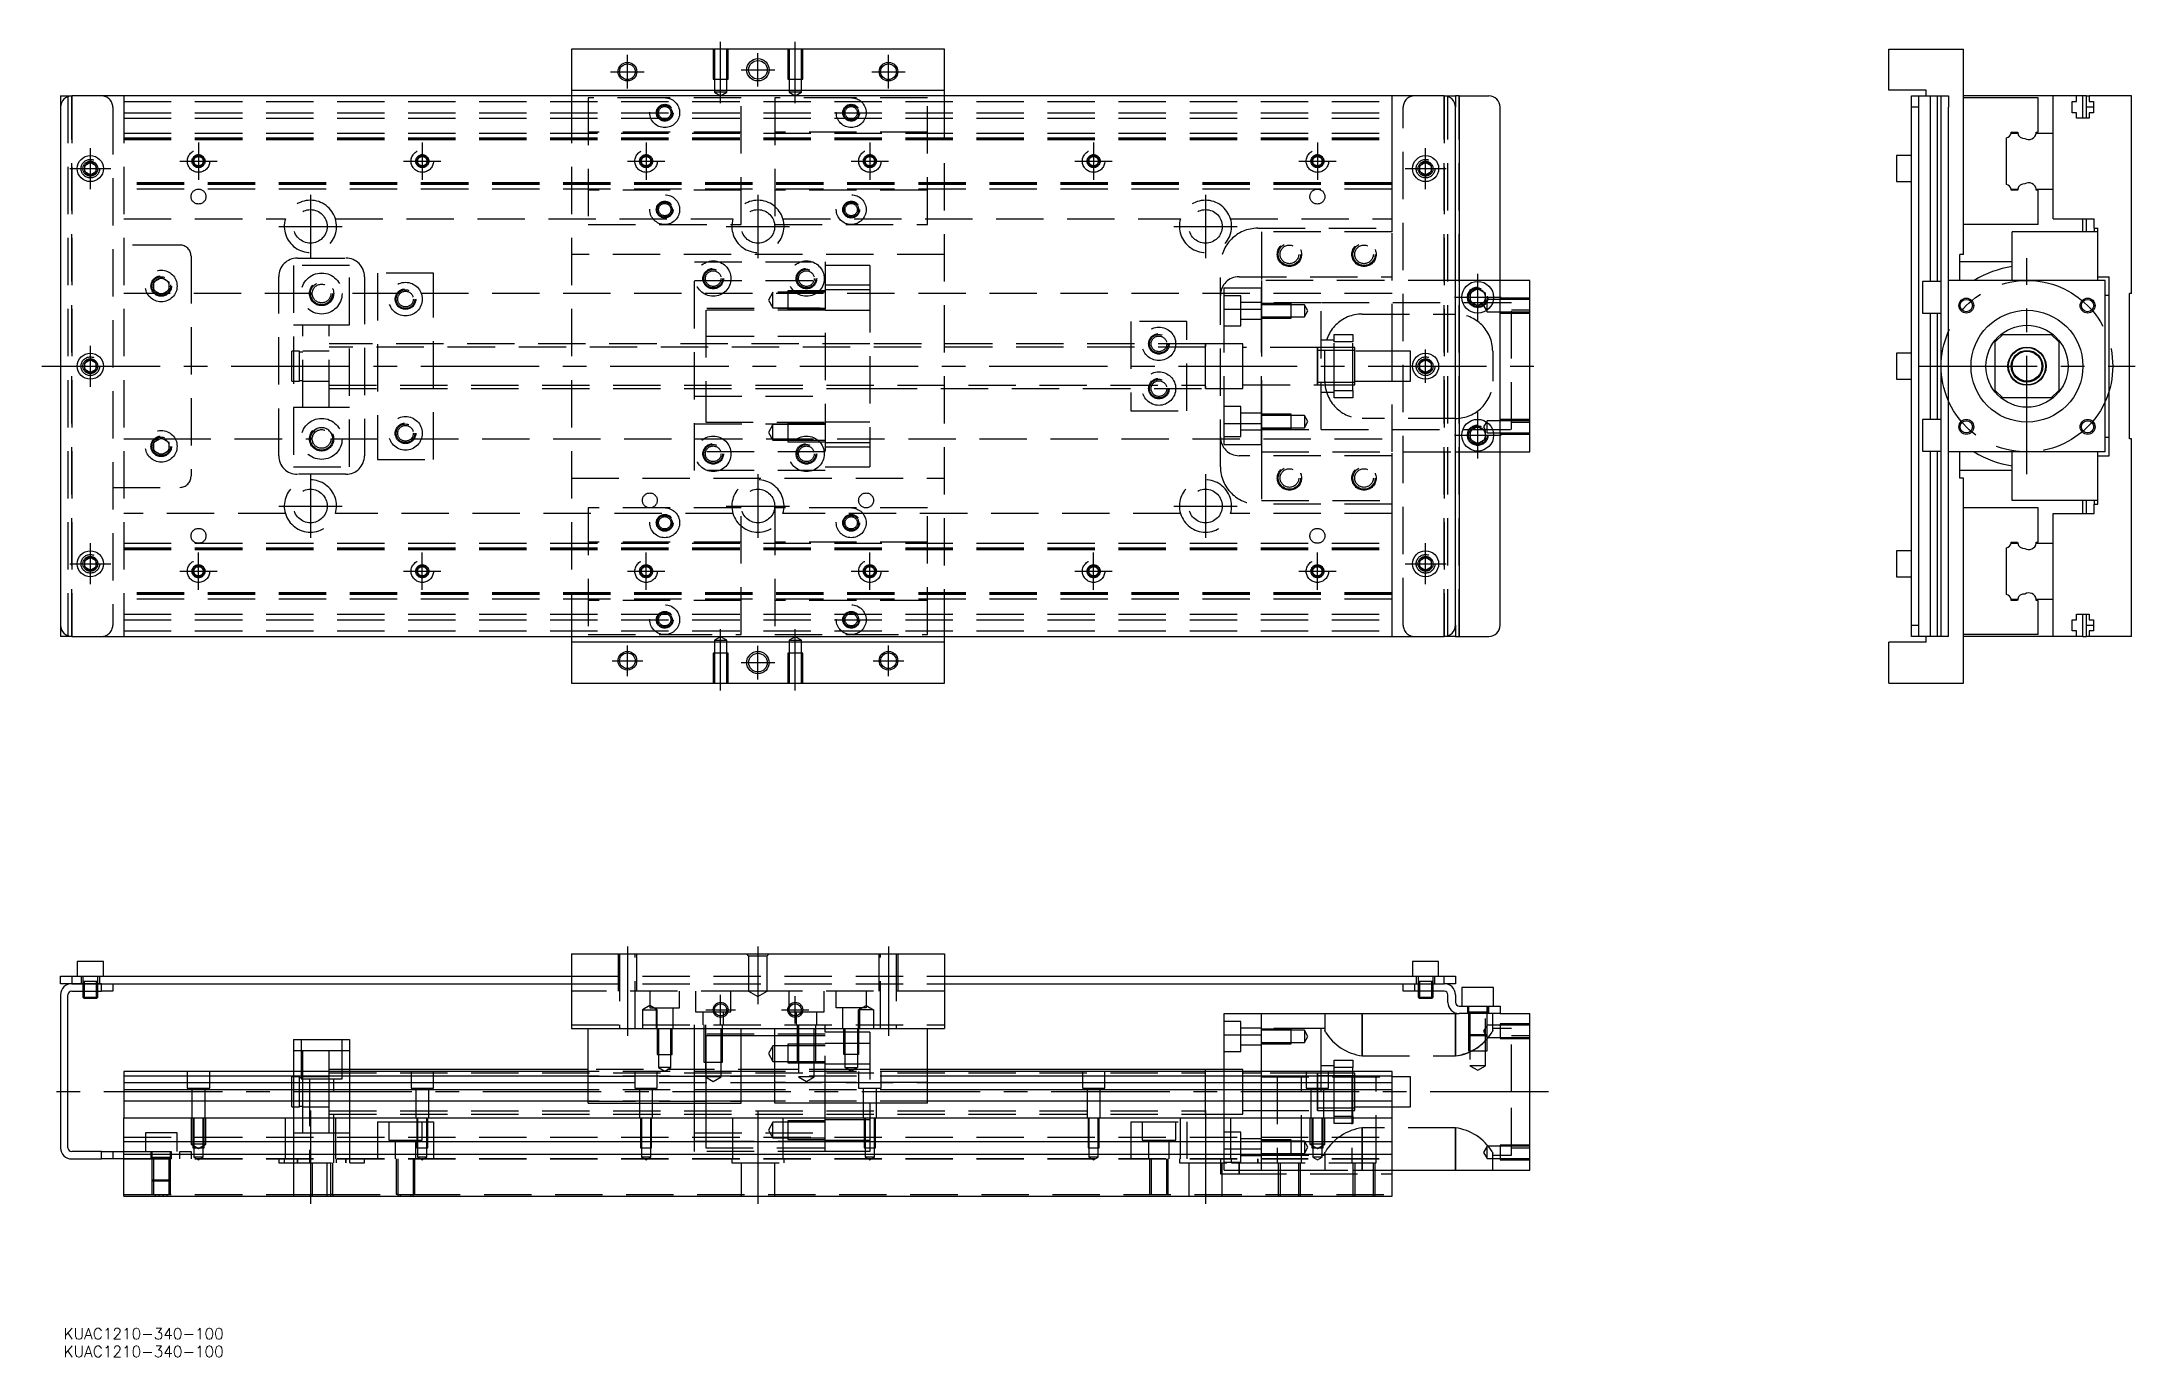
# Model space of a CAD drawing. Extents: x -5 to 556, y -266 to 87.
import ezdxf

# ---------------------------------------------------------------- set-up
doc = ezdxf.new("R2010")
doc.units = 0
doc.linetypes.add('CENTER', pattern=[50.8, 31.75, -6.35, 6.35, -6.35])
doc.linetypes.add('DASHED', pattern=[19.05, 12.7, -6.35])
doc.layers.get('0').update_dxf_attribs({"linetype": 'CONTINUOUS'})
doc.layers.add('CENTER', color=1, linetype='CENTER')
doc.styles.get("Standard").update_dxf_attribs({"font": 'txt.shx', "height": 3, "bigfont": 'bigfont.shx'})

# ---------------------------------------------------------------- blocks, each defined once
blk = doc.blocks.new('*U2')
at = {"color": 7, "linetype": 'CONTINUOUS'}
blk.add_text('KUAC1210-340-100', height=3, dxfattribs=at).set_placement((0.81, -265.79))
blk = doc.blocks.new('*U3')
at = {"color": 7, "linetype": 'CONTINUOUS'}
blk.add_text('KUAC1210-340-100', height=3, dxfattribs=at).set_placement((0.81, -261.01))

msp = doc.modelspace()

# ---------------------------------------------------------------- linework, layer by layer
at = {"color": 7, "linetype": 'CONTINUOUS'}
for p, q in [((237, 85), (137, 85)), ((137, 85), (137, 74)), ((237, 74), (237, 85)), ((490.25, 74), (490.25, 85)), ((490.25, 85), (510.25, 85)), ((510.25, 30), (510.25, 85)), ((137, 74), (237, 74)), ((137, 74), (137, 72.5)), ((237, 72.5), (237, 74)), ((500.25, 74), (490.25, 74)), ((500.25, 72.5), (500.25, 74)), ((0, 72.5), (0, -72.5)), ((0, 72.5), (3, 72.5)), ((371, 72.5), (3, 72.5)), ((371, 72.5), (374, 72.5)), ((374, 72.5), (374, 69.5)), ((375, 72.5), (374, 72.5)), ((374, -69.5), (374, 69.5)), ((375, 72.5), (375, -72.5)), ((375, 72.5), (383, 72.5)), ((386, -69.5), (386, 69.5)), ((496.25, 69.5), (496.25, 72.5)), ((496.25, 72.5), (506.25, 72.5)), ((498.25, 69.5), (496.25, 69.5)), ((496.25, -69.5), (496.25, 69.5)), ((498.25, -72.5), (498.25, 72.5)), ((501.25, 72.5), (501.25, 22.75)), ((503.25, 22.75), (503.25, 72.5)), ((504.25, 69.5), (504.25, 72.5)), ((504.25, -69.5), (504.25, 69.5)), ((506.25, 72.5), (506.25, 69.5)), ((506.25, 23), (506.25, 69.5)), ((534.25, 72.5), (510.25, 72.5)), ((530.25, 72), (510.25, 72)), ((530.25, 62.8), (530.25, 72)), ((534.25, 62.5), (534.25, 72.5)), ((540.55, 72.5), (534.25, 72.5)), ((539.4, 71), (540.55, 71)), ((539.4, 68), (539.4, 71)), ((540.55, 68), (539.4, 68)), ((542.25, 72.5), (540.55, 72.5)), ((540.55, 71), (540.55, 72.5)), ((540.55, 66.5), (540.55, 68)), ((542.25, 66.5), (542.25, 72.5)), ((543.25, 72.5), (542.25, 72.5)), ((543.25, 72.5), (543.95, 72.5)), ((543.25, 69.5), (543.25, 72.5)), ((545.1, 69.5), (543.25, 69.5)), ((543.25, 66.5), (543.25, 69.5)), ((543.95, 72.5), (543.95, 71)), ((555.25, 72.5), (543.95, 72.5)), ((543.95, 71), (545.1, 71)), ((543.95, 68), (543.95, 66.5)), ((545.1, 68), (543.95, 68)), ((545.1, 71), (545.1, 68)), ((555.25, 19.5), (555.25, 72.5)), ((523.002272, 62.5), (524.77668, 62.5)), ((523.047056, 62.8), (524.75, 62.8)), ((529.727372, 62.5), (534.25, 62.5)), ((529.75, 62.8), (530.25, 62.8)), ((534.25, 47.5), (534.25, 62.5)), ((534.25, 47.5), (534.25, 62.5)), ((543.95, 66.5), (540.55, 66.5)), ((492.25, 56.5), (492.25, 53)), ((496.25, 56.5), (492.25, 56.5)), ((521.75, 48.752272), (521.75, 61.247728)), ((6.5, 53.866026), (8, 54.73205)), ((6.5, 52.133974), (6.5, 53.866026)), ((8, 51.26795), (6.5, 52.133974)), ((8, 54.73205), (9.5, 53.866026)), ((9.5, 52.133974), (8, 51.26795)), ((9.5, 53.866026), (9.5, 52.133974)), ((364.5, 53.866026), (366, 54.73205)), ((364.5, 52.133974), (364.5, 53.866026)), ((366, 51.26795), (364.5, 52.133974)), ((366, 54.73205), (367.5, 53.866026)), ((367.5, 52.133974), (366, 51.26795)), ((367.5, 53.866026), (367.5, 52.133974)), ((492.25, 53), (492.25, 49.5)), ((492.25, 49.5), (496.25, 49.5)), ((523.002272, 47.5), (524.77668, 47.5)), ((524.75, 47.2), (523.047056, 47.2)), ((529.727372, 47.5), (534.25, 47.5)), ((530.25, 47.2), (529.75, 47.2)), ((530.25, 38), (530.25, 47.2)), ((534.25, 39.5), (534.25, 47.5)), ((534.25, 39.5), (545.25, 39.5)), ((542.25, 36), (542.25, 39.5)), ((543.25, 36), (543.25, 39.5)), ((545.25, 37), (545.25, 39.5)), ((530.25, 38), (510.25, 38)), ((546.25, 36), (523.25, 36)), ((523.25, 23), (523.25, 36)), ((545.25, 37), (546.25, 37)), ((545.25, 37), (545.25, 36)), ((546.25, 36), (546.25, 37)), ((546.25, 24), (546.25, 36)), ((546.25, 24), (546.25, 36)), ((510.25, 30), (509.25, 30)), ((509.25, 23), (509.25, 30)), ((394, 23), (386, 23)), ((394, -23), (394, 23)), ((499.25, 22.75), (499.25, 18.5)), ((504.25, 22.75), (499.25, 22.75)), ((506.25, -23), (506.25, 23)), ((548.25, 23), (506.25, 23)), ((523.25, 28), (509.25, 28)), ((546.25, 23), (546.25, 24)), ((546.25, 24), (549.25, 24)), ((548.25, -23), (548.25, 23)), ((549.25, -24), (549.25, 24)), ((378, 19.6547), (380, 20.809402)), ((378, 17.3453), (378, 19.6547)), ((380, 16.190598), (378, 17.3453)), ((380, 20.809402), (382, 19.6547)), ((382, 17.3453), (380, 16.190598)), ((382, 19.6547), (382, 17.3453)), ((499.25, 18.5), (499.25, 14.25)), ((549.25, 19), (548.25, 19)), ((555.25, 19.5), (554.75, 19.5)), ((554.75, -19.5), (554.75, 19.5)), ((499.25, 14.25), (504.25, 14.25)), ((501.25, 14.25), (501.25, -14.25)), ((503.25, -14.25), (503.25, 14.25)), ((307, -6.000006), (307, 6.000006)), ((520.75, 8.5), (518.75, 6.5)), ((518.75, -6.5), (518.75, 6.5)), ((520.75, 8.5), (533.75, 8.5)), ((535.75, 6.5), (533.75, 8.5)), ((535.75, 6.5), (535.75, -6.5)), ((6.5, 0.866026), (8, 1.73205)), ((6.5, -0.866026), (6.5, 0.866026)), ((8, 1.73205), (9.5, 0.866026)), ((9.5, 0.866026), (9.5, -0.866026)), ((337, -5.000006), (337, 5.000006)), ((337, 4.25), (337, 5.000006)), ((337, 4.25), (337, -4.25)), ((364.5, 0.866026), (366, 1.73205)), ((364.5, -0.866026), (364.5, 0.866026)), ((366, 1.73205), (367.5, 0.866026)), ((367.5, 0.866026), (367.5, -0.866026)), ((492.25, 3.5), (492.25, 0)), ((496.25, 3.5), (492.25, 3.5)), ((492.25, 0), (492.25, -3.5)), ((8, -1.73205), (6.5, -0.866026)), ((9.5, -0.866026), (8, -1.73205)), ((337, -5.000006), (337, -4.25)), ((366, -1.73205), (364.5, -0.866026)), ((367.5, -0.866026), (366, -1.73205)), ((492.25, -3.5), (496.25, -3.5)), ((518.75, -6.5), (520.75, -8.5)), ((533.75, -8.5), (520.75, -8.5)), ((533.75, -8.5), (535.75, -6.5)), ((378, -17.3453), (380, -16.190598)), ((380, -16.190598), (382, -17.3453)), ((499.25, -14.25), (499.25, -18.5)), ((504.25, -14.25), (499.25, -14.25)), ((378, -19.6547), (378, -17.3453)), ((380, -20.809402), (378, -19.6547)), ((382, -19.6547), (380, -20.809402)), ((382, -17.3453), (382, -19.6547)), ((499.25, -18.5), (499.25, -22.75)), ((548.25, -19), (549.25, -19)), ((555.25, -19.5), (554.75, -19.5)), ((555.25, -72.5), (555.25, -19.5)), ((386, -23), (394, -23)), ((499.25, -22.75), (504.25, -22.75)), ((501.25, -22.75), (501.25, -72.5)), ((503.25, -72.5), (503.25, -22.75)), ((548.25, -23), (506.25, -23)), ((506.25, -72.5), (506.25, -23)), ((509.25, -30), (509.25, -23)), ((523.25, -28), (509.25, -28)), ((523.25, -36), (523.25, -23)), ((546.25, -24), (546.25, -23)), ((546.25, -36), (546.25, -24)), ((546.25, -36), (546.25, -24)), ((546.25, -24), (549.25, -24)), ((510.25, -30), (509.25, -30)), ((510.25, -85), (510.25, -30)), ((530.25, -38), (510.25, -38)), ((546.25, -36), (523.25, -36)), ((530.25, -47.2), (530.25, -38)), ((542.25, -39.5), (542.25, -36)), ((543.25, -39.5), (543.25, -36)), ((545.25, -36), (545.25, -37)), ((545.25, -39.5), (545.25, -37)), ((545.25, -37), (546.25, -37)), ((546.25, -37), (546.25, -36)), ((534.25, -39.5), (545.25, -39.5)), ((534.25, -47.5), (534.25, -39.5)), ((492.25, -49.5), (492.25, -53)), ((496.25, -49.5), (492.25, -49.5)), ((521.75, -61.247728), (521.75, -48.752272)), ((523.002272, -47.5), (524.77668, -47.5)), ((523.047056, -47.2), (524.75, -47.2)), ((529.727372, -47.5), (534.25, -47.5)), ((529.75, -47.2), (530.25, -47.2)), ((534.25, -62.5), (534.25, -47.5)), ((534.25, -62.5), (534.25, -47.5)), ((6.5, -52.133974), (8, -51.26795)), ((6.5, -53.866026), (6.5, -52.133974)), ((8, -54.73205), (6.5, -53.866026)), ((8, -51.26795), (9.5, -52.133974)), ((9.5, -53.866026), (8, -54.73205)), ((9.5, -52.133974), (9.5, -53.866026)), ((364.5, -52.133974), (366, -51.26795)), ((364.5, -53.866026), (364.5, -52.133974)), ((366, -54.73205), (364.5, -53.866026)), ((366, -51.26795), (367.5, -52.133974)), ((367.5, -53.866026), (366, -54.73205)), ((367.5, -52.133974), (367.5, -53.866026)), ((492.25, -53), (492.25, -56.5)), ((492.25, -56.5), (496.25, -56.5)), ((523.002272, -62.5), (524.77668, -62.5)), ((524.75, -62.8), (523.047056, -62.8)), ((529.727372, -62.5), (534.25, -62.5)), ((530.25, -62.8), (529.75, -62.8)), ((530.25, -72), (530.25, -62.8)), ((534.25, -72.5), (534.25, -62.5)), ((540.55, -66.5), (543.95, -66.5)), ((540.55, -68), (540.55, -66.5)), ((542.25, -72.5), (542.25, -66.5)), ((543.25, -69.5), (543.25, -66.5)), ((543.95, -66.5), (543.95, -68)), ((3, -72.5), (0, -72.5)), ((3, -72.5), (371, -72.5)), ((137, -72.5), (137, -85)), ((237, -85), (237, -72.5)), ((374, -72.5), (371, -72.5)), ((374, -69.5), (374, -72.5)), ((374, -72.5), (375, -72.5)), ((375, -72.5), (383, -72.5)), ((496.25, -69.5), (498.25, -69.5)), ((496.25, -72.5), (496.25, -69.5)), ((506.25, -72.5), (496.25, -72.5)), ((500.25, -74), (500.25, -72.5)), ((504.25, -72.5), (504.25, -69.5)), ((530.25, -72), (510.25, -72)), ((534.25, -72.5), (510.25, -72.5)), ((540.55, -72.5), (534.25, -72.5)), ((539.4, -68), (540.55, -68)), ((539.4, -71), (539.4, -68)), ((540.55, -71), (539.4, -71)), ((540.55, -72.5), (540.55, -71)), ((542.25, -72.5), (540.55, -72.5)), ((542.25, -72.5), (543.25, -72.5)), ((543.25, -69.5), (545.1, -69.5)), ((543.25, -72.5), (543.25, -69.5)), ((543.95, -72.5), (543.25, -72.5)), ((543.95, -68), (545.1, -68)), ((543.95, -71), (543.95, -72.5)), ((545.1, -71), (543.95, -71)), ((555.25, -72.5), (543.95, -72.5)), ((545.1, -68), (545.1, -71)), ((237, -74), (137, -74)), ((490.25, -85), (490.25, -74)), ((500.25, -74), (490.25, -74)), ((137, -85), (237, -85)), ((490.25, -85), (510.25, -85)), ((11.5, -159.63), (4.5, -159.63)), ((4.5, -159.63), (4.5, -163.63)), ((11.5, -163.63), (11.5, -159.63)), ((137, -157.63), (237, -157.63)), ((137, -157.63), (137, -177.63)), ((237, -157.63), (237, -177.63)), ((369.5, -159.63), (362.5, -159.63)), ((362.5, -159.63), (362.5, -163.63)), ((369.5, -163.63), (369.5, -159.63)), ((0, -165.63), (0, -163.63)), ((0, -163.63), (3, -163.63)), ((3, -165.63), (0, -165.63)), ((3, -163.63), (3, -165.63)), ((3, -163.63), (137, -163.63)), ((3, -165.63), (11, -165.63)), ((11, -165.63), (3, -165.63)), ((3, -167.63), (11, -167.63)), ((6, -167.63), (6, -169.28)), ((6.35, -167.63), (6.35, -169.63)), ((9.65, -169.63), (9.65, -167.63)), ((10, -169.28), (10, -167.63)), ((11, -165.63), (137, -165.63)), ((11, -167.63), (11, -165.63)), ((14, -167.63), (11, -167.63)), ((14, -165.63), (14, -167.63)), ((237, -163.63), (371, -163.63)), ((237, -165.63), (363, -165.63)), ((360, -167.63), (360, -165.63)), ((363, -167.63), (360, -167.63)), ((363, -165.63), (371, -165.63)), ((363, -165.63), (363, -167.63)), ((363, -165.63), (371, -165.63)), ((371, -167.63), (363, -167.63)), ((364, -167.63), (364, -169.28)), ((364.35, -167.63), (364.35, -169.63)), ((367.65, -169.63), (367.65, -167.63)), ((368, -169.28), (368, -167.63)), ((371, -165.63), (371, -163.63)), ((371, -163.63), (374, -163.63)), ((374, -165.63), (371, -165.63)), ((374, -163.63), (374, -165.63)), ((384.25, -166.63), (375.75, -166.63)), ((375.75, -166.63), (375.75, -171.63)), ((384.25, -171.63), (384.25, -166.63)), ((0, -168.63), (0, -209.63)), ((2, -209.63), (2, -168.63)), ((6, -169.28), (10, -169.28)), ((6, -169.28), (6.35, -169.63)), ((9.65, -169.63), (6.35, -169.63)), ((9.65, -169.63), (10, -169.28)), ((312, -179.30029), (312, -173.63)), ((312, -173.63), (322, -173.63)), ((322, -173.63), (375, -173.63)), ((322, -189.13), (322, -173.63)), ((364, -169.28), (368, -169.28)), ((364, -169.28), (364.35, -169.63)), ((367.65, -169.63), (364.35, -169.63)), ((367.65, -169.63), (368, -169.28)), ((372, -170.63), (372, -168.63)), ((374, -168.63), (374, -170.63)), ((375, -171.63), (383, -171.63)), ((383, -173.63), (375, -173.63)), ((383, -173.63), (383, -171.63)), ((383, -171.63), (386, -171.63)), ((386, -173.63), (383, -173.63)), ((386, -171.63), (386, -173.63)), ((386, -173.63), (394, -173.63)), ((394, -215.63), (394, -173.63)), ((137, -177.63), (237, -177.63)), ((141.5, -197.63), (141.5, -177.63)), ((182.5, -197.63), (182.5, -177.63)), ((191.5, -197.63), (191.5, -177.63)), ((232.5, -197.63), (232.5, -177.63)), ((312, -179.30029), (322, -179.30029)), ((312, -189.13), (312, -179.30029)), ((62.5, -180.63), (62.5, -189.13)), ((62.5, -180.63), (77.5, -180.63)), ((77.5, -180.63), (77.5, -189.13)), ((141.5, -189.13), (17, -189.13)), ((17, -189.13), (17, -190.382272)), ((17, -190.382272), (17, -192.15668)), ((141.5, -190.382272), (17, -190.382272)), ((141.5, -188.63), (77.5, -188.63)), ((191.5, -189.13), (182.5, -189.13)), ((191.5, -190.382272), (182.5, -190.382272)), ((307, -188.63), (232.5, -188.63)), ((357, -189.13), (232.5, -189.13)), ((357, -190.382272), (232.5, -190.382272)), ((307, -188.63), (306.995, -188.63)), ((307, -189.13), (307, -188.629994)), ((307.005, -188.63), (307, -188.63)), ((312, -188.63), (307, -188.63)), ((337, -190.63), (337, -189.629994)), ((338, -190.38), (337, -190.38)), ((337, -194.429962), (337, -190.63)), ((341.5, -190.38), (338, -190.38)), ((346.5, -190.38), (341.5, -190.38)), ((347, -190.38), (346.5, -190.38)), ((357, -222.63), (357, -189.13)), ((17, -192.15668), (141.5, -192.15668)), ((17, -192.15668), (17, -194.053076)), ((17, -194.053076), (17, -197.107372)), ((141.5, -194.053076), (17, -194.053076)), ((182.5, -192.15668), (191.5, -192.15668)), ((191.5, -194.053076), (182.5, -194.053076)), ((232.5, -192.15668), (357, -192.15668)), ((357, -194.053076), (232.5, -194.053076)), ((337, -194.830038), (337, -194.429962)), ((337, -199.630006), (337, -194.830038)), ((141.5, -197.107372), (17, -197.107372)), ((17, -197.107372), (17, -201.63)), ((17, -201.63), (357, -201.63)), ((17, -207.93), (17, -201.63)), ((141.5, -197.63), (182.5, -197.63)), ((191.5, -197.107372), (182.5, -197.107372)), ((232.5, -197.63), (191.5, -197.63)), ((357, -197.107372), (232.5, -197.107372)), ((337, -198.88), (347, -198.88)), ((11, -210.63), (3, -210.63)), ((3, -212.63), (11, -212.63)), ((11, -212.63), (11, -210.63)), ((11, -210.63), (14, -210.63)), ((14, -212.63), (11, -212.63)), ((14, -210.63), (14, -212.63)), ((14, -210.63), (17, -210.63)), ((17, -212.63), (14, -212.63)), ((17, -207.93), (357, -207.93)), ((17, -211.33), (17, -207.93)), ((17, -211.33), (357, -211.33)), ((17, -222.63), (17, -211.33)), ((357, -215.63), (394, -215.63)), ((17, -222.63), (357, -222.63))]:
    msp.add_line(p, q, dxfattribs=at)
at = {"color": 3, "linetype": 'DASHED'}
for p, q in [((175.000006, 85), (175.000006, 77)), ((175.35, 85), (175.35, 77)), ((178.65, 77), (178.65, 85)), ((178.999994, 77), (178.999994, 85)), ((195.000006, 85), (195.000006, 77)), ((195.35, 85), (195.35, 77)), ((198.65, 77), (198.65, 85)), ((198.999994, 77), (198.999994, 85)), ((175.000006, 77), (178.999994, 77)), ((175.35, 77), (175.35, 73.5)), ((178.65, 73.5), (175.35, 73.5)), ((175.35, 73.5), (177, 72.547372)), ((177, 72.547372), (178.65, 73.5)), ((178.65, 73.5), (178.65, 77)), ((195.000006, 77), (198.999994, 77)), ((195.35, 77), (195.35, 73.5)), ((198.65, 73.5), (195.35, 73.5)), ((195.35, 73.5), (197, 72.547372)), ((197, 72.547372), (198.65, 73.5)), ((198.65, 73.5), (198.65, 77)), ((2, 72.5), (2, -72.5)), ((3, 72.5), (3, -72.5)), ((3, -72.5), (3, 72.5)), ((3, 72.5), (3, -72.5)), ((3, -72.5), (3, 72.5)), ((14, 69.5), (14, -69.5)), ((17, 72.5), (17, -72.5)), ((17, 71), (357, 71)), ((17, 68), (357, 68)), ((137, 72.5), (137, -72.5)), ((141.5, 72), (141.5, 38)), ((162, 72), (141.5, 72)), ((182.5, 72), (162, 72)), ((182.5, 38), (182.5, 72)), ((212, 72), (191.5, 72)), ((191.5, 72), (191.5, 38)), ((232.5, 72), (212, 72)), ((232.5, 38), (232.5, 72)), ((237, -72.5), (237, 72.5)), ((357, 62.5), (357, 72.5)), ((360, -69.5), (360, 69.5)), ((371, -72.5), (371, 72.5)), ((371, 72.5), (371, -72.5)), ((372, -72.5), (372, 72.5)), ((375, -72.5), (375, 72.5)), ((17, 66.5), (357, 66.5)), ((17, 62.5), (357, 62.5)), ((182.5, 62.8), (141.5, 62.8)), ((232.5, 62.8), (191.5, 62.8)), ((357, 61.247728), (357, 62.5)), ((17, 61.247728), (357, 61.247728)), ((17, 61.1147), (357, 61.1147)), ((17, 61.1), (357, 61.1)), ((17, 60.8), (357, 60.8)), ((357, 48.752272), (357, 61.247728)), ((6, 53), (6.030168, 53.346066)), ((364, 53), (364.030168, 53.346066)), ((357, 49.2), (17, 49.2)), ((357, 48.9), (17, 48.9)), ((357, 48.8853), (17, 48.8853)), ((357, 48.752272), (17, 48.752272)), ((357, 47.5), (17, 47.5)), ((182.5, 47.2), (141.5, 47.2)), ((232.5, 47.2), (191.5, 47.2)), ((357, 47.5), (357, 48.752272)), ((357, 39.5), (357, 47.5)), ((17, 39.5), (60.291796, 39.5)), ((73.708204, 39.5), (180.291796, 39.5)), ((193.708204, 39.5), (300.291796, 39.5)), ((313.708204, 39.5), (357, 39.5)), ((357, 37), (357, 39.5)), ((141.5, 38), (182.5, 38)), ((191.5, 38), (232.5, 38)), ((321, 37), (357, 37)), ((357, 36), (322, 36)), ((322, 36), (322, 23)), ((357, 36), (357, 37)), ((357, 23), (357, 36)), ((32, 32.5), (14, 32.5)), ((35, 29.5), (35, -29.5)), ((63.5, 29), (76.5, 29)), ((237, 30), (137, 30)), ((25, 22.6547), (27, 23.809402)), ((25, 20.3453), (25, 22.6547)), ((27, 23.809402), (29, 22.6547)), ((29, 22.6547), (29, 20.3453)), ((58.5, -24), (58.5, 24)), ((77.5, 27), (62.5, 27)), ((62.5, 27), (62.5, -27)), ((77.5, -27), (77.5, 27)), ((81.5, 24), (81.5, -24)), ((100, 25), (85, 25)), ((85, 25), (85, -25)), ((100, -25), (100, 25)), ((170, 28), (205, 28)), ((170, -28), (170, 28)), ((170, 23), (205, 23)), ((205, 28), (205, -28)), ((217, 27), (205, 27)), ((217, 27), (217, 21.748564)), ((311, -27), (311, 27)), ((316, 24), (357, 24)), ((322, 23), (322, 15.32971)), ((374, 23), (322, 23)), ((357, 4), (357, 23)), ((386, 23), (374, 23)), ((26.359688, 19.5), (17, 19.5)), ((27, 19.190598), (25, 20.3453)), ((29, 20.3453), (27, 19.190598)), ((67.5, 19.5), (27.640312, 19.5)), ((29.483582, 21.786038), (29.5, 21.5)), ((91.030306, 19.5), (72.5, 19.5)), ((357, 19.5), (93.969694, 19.5)), ((191, 19.85352), (189.787564, 17.75352)), ((189.787564, 17.75352), (191, 15.65352)), ((191, 15.65352), (191, 19.85352)), ((205, 19.85352), (191, 19.85352)), ((195, 20.253516), (195, 15.253526)), ((205, 20.253516), (195, 20.253516)), ((217, 21.748564), (205, 21.748564)), ((217, 20.50352), (205, 20.50352)), ((217, 21.748564), (217, -21.748564)), ((312, 15.32971), (312, 21)), ((312, 21), (322, 21)), ((316.5, 18.849242), (312, 18.849242)), ((316.5, 10.849242), (316.5, 18.849242)), ((322, 17.099242), (316.5, 17.099242)), ((322, 15.32971), (322, 21)), ((338, 17), (322, 17)), ((338, 17), (322, 17)), ((330, 16.849238), (322, 16.849238)), ((330, 12.849248), (330, 16.849238)), ((338, -17), (338, 17)), ((389, 17), (338, 17)), ((381.90257, 16.878676), (381.547372, 16.263456)), ((382.5, 17.913456), (382.355836, 17.663756)), ((382.483582, 18.786038), (382.5, 18.5)), ((382.5, 14.613456), (382.5, 17.913456)), ((386, 17.913456), (382.5, 17.913456)), ((394, 18.26345), (386, 18.26345)), ((394, 17.913456), (386, 17.913456)), ((389, -17), (389, 17)), ((205, 15.5), (170, 15.5)), ((173, 15), (173, -15)), ((205, 15), (173, 15)), ((191, 15.65352), (205, 15.65352)), ((195, 15.253526), (205, 15.253526)), ((205, 15.00352), (217, 15.00352)), ((302, 12), (287, 12)), ((287, 12), (287, -12)), ((302, -12), (302, 12)), ((312, 15.32971), (322, 15.32971)), ((312, -15.32971), (312, 15.32971)), ((316.5, 12.599242), (322, 12.599242)), ((330, 16.499242), (322, 16.499242)), ((322, 15.32971), (322, -15.32971)), ((322, -15.32971), (322, 15.32971)), ((322, 13.199242), (330, 13.199242)), ((322, 12.849248), (330, 12.849248)), ((333.5, 16.499242), (330, 16.499242)), ((330, 13.199242), (333.5, 13.199242)), ((333.5, 16.499242), (333.5, 13.199242)), ((334.452628, 14.849242), (333.5, 16.499242)), ((333.5, 13.199242), (334.452628, 14.849242)), ((349, 14), (374, 14)), ((381.547372, 16.263456), (382.5, 14.613456)), ((382.5, 14.613456), (386, 14.613456)), ((386, 14.613456), (394, 14.613456)), ((386, 14.26346), (394, 14.26346)), ((394, 15), (389, 15)), ((65, 11), (62.5, 11)), ((65, -11), (65, 11)), ((72, 11), (65, 11)), ((72, 11), (65, 11)), ((72, -11), (72, 11)), ((77.5, 11), (72, 11)), ((217, 6), (72, 6)), ((205, 8), (170, 8)), ((307.005, 6), (217, 6)), ((312, 6), (306.995, 6)), ((307, -5.999164), (307, 6)), ((307, 6), (307, 5.325218)), ((312, 10.849242), (316.5, 10.849242)), ((317, 6), (312, 6)), ((317, 6), (312, 6)), ((317, 0), (317, 6)), ((317, 0), (317, 6)), ((341.5, 7), (338, 7)), ((341.5, 8.5), (346.5, 8.5)), ((341.5, 6.5), (341.5, 8.5)), ((341.5, -6.5), (341.5, 6.5)), ((346.5, 6.5), (341.5, 6.5)), ((346.5, 8.5), (346.5, 6.5)), ((346.5, -6.5), (346.5, 6.5)), ((6, 0), (6.023172, 0.30356)), ((62, 0), (62, 4)), ((64.1, 4), (62, 4)), ((62, -4), (62, 0)), ((64.1, 0), (64.1, 4)), ((65, 3.8), (64.1, 3.8)), ((64.1, -4), (64.1, 0)), ((72, 4), (65, 4)), ((72, 4), (65, 4)), ((307, 5.125), (72, 5.125)), ((336.995, 5), (317, 5)), ((337.005, 5), (317, 5)), ((317, -6), (317, 0)), ((317, -6), (317, 0)), ((337.005, 5), (336.995, 5)), ((346.5, 5), (336.995, 5)), ((337, 4.43509), (337, 5)), ((337, 5), (337, 4.435078)), ((337, 4.435078), (337, -4.435962)), ((347, 4.25), (337, 4.25)), ((346.5, 5), (337.005, 5)), ((339, -4), (339, 4)), ((347, 5), (346.5, 5)), ((347, 0), (347, 5)), ((360, 4), (347, 4)), ((347, -5), (347, 0)), ((357, -4), (357, 4)), ((362, 4), (360, 4)), ((362, 0), (362, 4)), ((362, -4), (362, 0)), ((367.973226, 0.326156), (368, 0)), ((384, 4), (384, -4)), ((522.25, 0), (522.275768, -0.506976)), ((62, -4), (64.1, -4)), ((64.1, -3.8), (65, -3.8)), ((65, -4), (72, -4)), ((65, -4), (72, -4)), ((72, -5.125), (307, -5.125)), ((307, -5.326228), (307, -6)), ((317, -5), (336.995, -5)), ((317, -5), (337.005, -5)), ((336.995, -5), (337.005, -5)), ((336.995, -5), (346.5, -5)), ((337, -4.25), (347, -4.25)), ((337, -5), (337, -4.435962)), ((337, -4.435962), (337, -5)), ((337.005, -5), (346.5, -5)), ((346.5, -5), (347, -5)), ((347, -4), (360, -4)), ((357, -23), (357, -4)), ((360, -4), (362, -4)), ((62.5, -11), (65, -11)), ((65, -11), (72, -11)), ((65, -11), (72, -11)), ((72, -6), (217, -6)), ((72, -11), (77.5, -11)), ((170, -8), (205, -8)), ((217, -6), (307.005, -6)), ((306.995, -6), (312, -6)), ((307, -6), (307, -5.999164)), ((312, -6), (317, -6)), ((312, -6), (317, -6)), ((316.5, -10.849242), (312, -10.849242)), ((316.5, -18.849242), (316.5, -10.849242)), ((338, -7), (341.5, -7)), ((341.5, -6.5), (346.5, -6.5)), ((341.5, -8.5), (341.5, -6.5)), ((346.5, -8.5), (341.5, -8.5)), ((346.5, -6.5), (346.5, -8.5)), ((170, -15.5), (205, -15.5)), ((173, -15), (205, -15)), ((191, -15.65352), (189.787564, -17.75352)), ((191, -19.85352), (191, -15.65352)), ((195, -15.65352), (191, -15.65352)), ((195, -15.253526), (195, -20.253516)), ((205, -15.253526), (195, -15.253526)), ((205, -15.65352), (195, -15.65352)), ((217, -15.00352), (205, -15.00352)), ((287, -12), (302, -12)), ((312, -15.32971), (322, -15.32971)), ((312, -21), (312, -15.32971)), ((322, -12.599242), (316.5, -12.599242)), ((330, -12.849248), (322, -12.849248)), ((330, -13.199242), (322, -13.199242)), ((322, -15.32971), (322, -23)), ((322, -21), (322, -15.32971)), ((322, -16.499242), (330, -16.499242)), ((330, -16.849238), (330, -12.849248)), ((333.5, -13.199242), (330, -13.199242)), ((330, -16.499242), (333.5, -16.499242)), ((333.5, -13.199242), (333.5, -16.499242)), ((334.452628, -14.849242), (333.5, -13.199242)), ((333.5, -16.499242), (334.452628, -14.849242)), ((374, -14), (349, -14)), ((382.5, -14.613456), (381.547372, -16.263456)), ((381.547372, -16.263456), (381.90364, -16.880528)), ((382.5, -17.913456), (382.5, -14.613456)), ((386, -14.613456), (382.5, -14.613456)), ((394, -14.26346), (386, -14.26346)), ((394, -14.613456), (386, -14.613456)), ((389, -15), (394, -15)), ((17, -19.5), (26.359688, -19.5)), ((24.5, -21.5), (24.534018, -21.088984)), ((25, -20.3453), (27, -19.190598)), ((25, -22.6547), (25, -20.3453)), ((27, -19.190598), (29, -20.3453)), ((27.640312, -19.5), (67.5, -19.5)), ((29, -20.3453), (29, -22.6547)), ((72.5, -19.5), (91.030306, -19.5)), ((93.969694, -19.5), (357, -19.5)), ((189.787564, -17.75352), (191, -19.85352)), ((191, -19.85352), (195, -19.85352)), ((195, -19.85352), (205, -19.85352)), ((195, -20.253516), (205, -20.253516)), ((205, -20.50352), (217, -20.50352)), ((217, -21.748564), (205, -21.748564)), ((217, -21.748564), (217, -27)), ((312, -18.849242), (316.5, -18.849242)), ((312, -21), (322, -21)), ((316.5, -17.099242), (322, -17.099242)), ((322, -16.849238), (330, -16.849238)), ((322, -17), (338, -17)), ((322, -17), (338, -17)), ((338, -17), (389, -17)), ((377.5, -18.5), (377.52689, -18.134318)), ((382.355326, -17.662872), (382.5, -17.913456)), ((382.5, -17.913456), (386, -17.913456)), ((386, -17.913456), (394, -17.913456)), ((386, -18.26345), (394, -18.26345)), ((27, -23.809402), (25, -22.6547)), ((29, -22.6547), (27, -23.809402)), ((62.5, -27), (77.5, -27)), ((85, -25), (100, -25)), ((205, -23), (170, -23)), ((205, -28), (170, -28)), ((205, -27), (217, -27)), ((357, -24), (316, -24)), ((322, -23), (374, -23)), ((322, -23), (322, -36)), ((357, -36), (357, -23)), ((374, -23), (386, -23)), ((14, -32.5), (32, -32.5)), ((76.5, -29), (63.5, -29)), ((137, -30), (237, -30)), ((141.5, -38), (141.5, -72)), ((182.5, -38), (141.5, -38)), ((182.5, -72), (182.5, -38)), ((191.5, -38), (191.5, -72)), ((232.5, -38), (191.5, -38)), ((232.5, -72), (232.5, -38)), ((357, -37), (321, -37)), ((322, -36), (357, -36)), ((357, -37), (357, -36)), ((357, -39.5), (357, -37)), ((60.291796, -39.5), (17, -39.5)), ((180.291796, -39.5), (73.708204, -39.5)), ((300.291796, -39.5), (193.708204, -39.5)), ((357, -39.5), (313.708204, -39.5)), ((357, -47.5), (357, -39.5)), ((17, -47.5), (357, -47.5)), ((17, -48.752272), (357, -48.752272)), ((17, -48.8853), (357, -48.8853)), ((17, -48.9), (357, -48.9)), ((17, -49.2), (357, -49.2)), ((182.5, -47.2), (141.5, -47.2)), ((232.5, -47.2), (191.5, -47.2)), ((357, -48.752272), (357, -47.5)), ((357, -61.247728), (357, -48.752272)), ((6, -53), (6.030168, -52.653934)), ((367.973226, -52.673844), (368, -53)), ((357, -60.8), (17, -60.8)), ((357, -61.1), (17, -61.1)), ((357, -61.1147), (17, -61.1147)), ((357, -61.247728), (17, -61.247728)), ((357, -62.5), (357, -61.247728)), ((357, -62.5), (17, -62.5)), ((17, -66.5), (357, -66.5)), ((182.5, -62.8), (141.5, -62.8)), ((232.5, -62.8), (191.5, -62.8)), ((357, -72.5), (357, -62.5)), ((17, -68), (357, -68)), ((17, -71), (357, -71)), ((141.5, -72), (162, -72)), ((162, -72), (182.5, -72)), ((177, -72.547372), (175.35, -73.5)), ((178.65, -73.5), (177, -72.547372)), ((191.5, -72), (212, -72)), ((197, -72.547372), (195.35, -73.5)), ((198.65, -73.5), (197, -72.547372)), ((212, -72), (232.5, -72)), ((178.999994, -77), (175.000006, -77)), ((175.000006, -77), (175.000006, -85)), ((175.35, -73.5), (177, -73.5)), ((175.35, -73.5), (175.35, -77)), ((175.35, -77), (175.35, -85)), ((177, -73.5), (178.65, -73.5)), ((178.65, -77), (178.65, -73.5)), ((178.65, -85), (178.65, -77)), ((178.999994, -85), (178.999994, -77)), ((198.999994, -77), (195.000006, -77)), ((195.000006, -77), (195.000006, -85)), ((195.35, -73.5), (197, -73.5)), ((195.35, -73.5), (195.35, -77)), ((195.35, -77), (195.35, -85)), ((197, -73.5), (198.65, -73.5)), ((198.65, -77), (198.65, -73.5)), ((198.65, -85), (198.65, -77)), ((198.999994, -85), (198.999994, -77)), ((149.500006, -157.63), (149.500006, -167.63)), ((149.9, -157.63), (149.9, -177.63)), ((154.1, -177.63), (154.1, -157.63)), ((154.499994, -167.63), (154.499994, -157.63)), ((184.5, -158.13), (184, -157.63)), ((184.5, -158.13), (184.5, -167.63)), ((184.5, -158.13), (189.5, -158.13)), ((189.5, -158.13), (190, -157.63)), ((189.5, -167.63), (189.5, -158.13)), ((219.500006, -167.63), (219.500006, -157.63)), ((219.9, -177.63), (219.9, -157.63)), ((224.1, -157.63), (224.1, -177.63)), ((224.499994, -157.63), (224.499994, -167.63)), ((5.5, -163.63), (5.5, -165.63)), ((6, -163.63), (6, -167.63)), ((10, -165.03), (6, -165.03)), ((6.35, -165.03), (6.35, -167.63)), ((9.65, -167.63), (9.65, -165.03)), ((10, -167.63), (10, -163.63)), ((10.5, -165.63), (10.5, -163.63)), ((137, -163.63), (237, -163.63)), ((137, -165.63), (237, -165.63)), ((184.5, -167.63), (137, -167.63)), ((158, -167.63), (158, -172.13)), ((166, -172.13), (166, -167.63)), ((170.25, -167.63), (170.25, -173.13)), ((179.75, -173.13), (179.75, -167.63)), ((189.5, -167.63), (184.5, -167.63)), ((184.5, -167.63), (187, -169.073376)), ((187, -169.073376), (189.5, -167.63)), ((237, -167.63), (189.5, -167.63)), ((195.25, -167.63), (195.25, -173.13)), ((204.75, -173.13), (204.75, -167.63)), ((208, -172.13), (208, -167.63)), ((216, -167.63), (216, -172.13)), ((363.5, -163.63), (363.5, -165.63)), ((368.000006, -165.03), (363.999994, -165.03)), ((364, -163.63), (364, -167.63)), ((364.35, -165.03), (364.35, -167.63)), ((367.65, -167.63), (367.65, -165.03)), ((368, -167.63), (368, -163.63)), ((368.5, -165.63), (368.5, -163.63)), ((158, -171.4753), (156, -172.63)), ((156, -172.63), (160, -172.63)), ((156, -172.63), (156, -177.63)), ((160, -172.63), (158, -171.4753)), ((158, -172.13), (166, -172.13)), ((159.75, -172.13), (159.75, -177.63)), ((160, -177.63), (160, -172.63)), ((164.25, -177.63), (164.25, -172.13)), ((170.25, -173.13), (179.75, -173.13)), ((172.25, -173.13), (172.25, -176.63)), ((177.75, -176.63), (177.75, -173.13)), ((195.25, -173.13), (204.75, -173.13)), ((197.25, -173.13), (197.25, -176.63)), ((202.75, -176.63), (202.75, -173.13)), ((216, -172.13), (208, -172.13)), ((209.75, -177.63), (209.75, -172.13)), ((214, -172.63), (216, -171.4753)), ((218, -172.63), (214, -172.63)), ((214, -177.63), (214, -172.63)), ((214.25, -172.13), (214.25, -177.63)), ((216, -171.4753), (218, -172.63)), ((218, -172.63), (218, -177.63)), ((339, -173.63), (339, -178.107288)), ((349, -184.98635), (349, -173.63)), ((349, -173.63), (349, -184.98635)), ((374, -173.63), (374, -184.98635)), ((374, -184.98635), (374, -173.63)), ((377.25, -171.63), (377.25, -173.63)), ((382.500006, -173.23), (377.499994, -173.23)), ((377.5, -171.63), (377.5, -179.23)), ((377.9, -173.23), (377.9, -187.63)), ((382.1, -187.63), (382.1, -173.23)), ((382.499994, -179.230006), (382.499994, -171.63)), ((382.5, -179.23), (382.5, -171.63)), ((382.75, -173.63), (382.75, -171.63)), ((384, -178.107288), (384, -173.63)), ((137, -176.63), (237, -176.63)), ((160.000006, -177.63), (160.000006, -184.63)), ((160.35, -177.63), (160.35, -184.63)), ((163.65, -184.63), (163.65, -177.63)), ((163.999994, -184.63), (163.999994, -177.63)), ((170, -177.63), (170, -176.63)), ((170, -189.13), (170, -177.63)), ((205, -179.13), (170, -179.13)), ((172.500006, -176.63), (172.500006, -186.63)), ((172.9, -176.63), (172.9, -190.63)), ((177.1, -190.63), (177.1, -176.63)), ((177.499994, -186.63), (177.499994, -176.63)), ((197.500006, -176.63), (197.500006, -186.63)), ((197.9, -176.63), (197.9, -190.63)), ((202.1, -190.63), (202.1, -176.63)), ((202.499994, -186.63), (202.499994, -176.63)), ((205, -177.63), (205, -176.63)), ((205, -197.63), (205, -177.63)), ((210.000006, -178.63), (205, -178.63)), ((210.000006, -184.63), (210.000006, -177.63)), ((213.999994, -178.63), (210.000006, -178.63)), ((210.35, -184.63), (210.35, -177.63)), ((213.65, -177.63), (213.65, -184.63)), ((213.999994, -177.63), (213.999994, -184.63)), ((217, -178.63), (213.999994, -178.63)), ((217, -178.63), (217, -197.63)), ((316.5, -175.780758), (312, -175.780758)), ((316.5, -183.780758), (316.5, -175.780758)), ((322, -177.530758), (316.5, -177.530758)), ((338, -177.63), (322, -177.63)), ((330, -177.780762), (322, -177.780762)), ((330, -178.130758), (322, -178.130758)), ((330, -181.780752), (330, -177.780762)), ((333.5, -178.130758), (330, -178.130758)), ((333.5, -178.130758), (333.5, -179.780758)), ((334.452628, -179.780758), (333.5, -178.130758)), ((338, -189.13), (338, -177.63)), ((339, -177.63), (338, -177.63)), ((339.038578, -178.344492), (339, -178.107288)), ((339.151334, -178.625906), (339.038578, -178.344492)), ((377.5, -179.23), (382.5, -179.23)), ((377.5, -179.23), (377.9, -179.63)), ((377.500006, -179.230006), (377.500006, -183.63)), ((382.5, -176.716544), (381.547372, -178.366544)), ((381.547372, -178.366544), (382.5, -180.016544)), ((382.1, -179.63), (382.5, -179.23)), ((382.499994, -183.63), (382.499994, -179.230006)), ((386, -176.716544), (382.5, -176.716544)), ((383.966794, -178.32572), (383.869504, -178.582408)), ((384, -178.107288), (383.966794, -178.32572)), ((389, -177.63), (384, -177.63)), ((386, -176.36655), (386, -180.36654)), ((394, -176.36655), (386, -176.36655)), ((394, -176.716544), (386, -176.716544)), ((389, -194.63), (389, -177.63)), ((65, -183.63), (62.5, -183.63)), ((64.5, -180.63), (64.5, -191.13)), ((65, -189.13), (65, -183.63)), ((72, -183.63), (65, -183.63)), ((72, -189.13), (72, -183.63)), ((77.5, -183.63), (72, -183.63)), ((75.5, -191.13), (75.5, -180.63)), ((160.000006, -184.63), (163.999994, -184.63)), ((160.35, -184.63), (160.35, -188.13)), ((163.65, -188.13), (163.65, -184.63)), ((173, -179.63), (173, -186.63)), ((177.499994, -179.63), (173, -179.63)), ((182.5, -179.63), (177.499994, -179.63)), ((191.5, -179.63), (182.5, -179.63)), ((191, -182.28), (189.787564, -184.38)), ((189.787564, -184.38), (191, -186.48)), ((191, -186.48), (191, -182.28)), ((195, -182.28), (191, -182.28)), ((197.500006, -179.63), (191.5, -179.63)), ((195, -181.880006), (195, -186.879994)), ((197.500006, -181.880006), (195, -181.880006)), ((205, -182.28), (195, -182.28)), ((202.499994, -179.63), (197.500006, -179.63)), ((202.499994, -181.880006), (197.500006, -181.880006)), ((205, -179.63), (202.499994, -179.63)), ((205, -181.880006), (202.499994, -181.880006)), ((217, -181.63), (205, -181.63)), ((213.999994, -184.63), (210.000006, -184.63)), ((210.35, -188.13), (210.35, -184.63)), ((213.65, -184.63), (213.65, -188.13)), ((312, -183.780758), (316.5, -183.780758)), ((316.5, -182.030758), (322, -182.030758)), ((322, -181.430758), (330, -181.430758)), ((322, -181.780752), (330, -181.780752)), ((330, -181.430758), (333.5, -181.430758)), ((333.5, -179.780758), (333.5, -181.430758)), ((333.5, -181.430758), (334.452628, -179.780758)), ((349, -184.98635), (374, -184.98635)), ((377.500006, -183.63), (382.499994, -183.63)), ((382.1, -179.63), (377.9, -179.63)), ((382.5, -180.016544), (386, -180.016544)), ((386, -180.016544), (394, -180.016544)), ((386, -180.36654), (394, -180.36654)), ((394, -179.63), (389, -179.63)), ((34, -189.13), (34, -193.63)), ((40, -193.63), (40, -189.13)), ((62, -198.63), (62, -190.63)), ((62.5, -190.63), (62, -190.63)), ((62.5, -189.13), (62.5, -201.63)), ((64.1, -190.63), (62.5, -190.63)), ((64.1, -198.63), (64.1, -190.63)), ((65, -194.63), (65, -189.13)), ((72, -190.63), (65, -190.63)), ((77.5, -188.63), (72, -188.63)), ((72, -194.63), (72, -189.13)), ((72, -189.505), (307, -189.505)), ((77.5, -189.13), (77.5, -201.63)), ((94, -189.13), (94, -193.63)), ((100, -193.63), (100, -189.13)), ((232.5, -188.63), (141.5, -188.63)), ((182.5, -189.13), (141.5, -189.13)), ((182.5, -190.382272), (141.5, -190.382272)), ((141.5, -190.427056), (182.5, -190.427056)), ((154, -189.13), (154, -193.63)), ((160, -193.63), (160, -189.13)), ((163.65, -188.13), (160.35, -188.13)), ((160.35, -188.13), (162, -189.082628)), ((162, -189.082628), (163.65, -188.13)), ((170, -197.63), (170, -189.13)), ((172.500006, -186.63), (177.499994, -186.63)), ((177.1, -190.63), (172.9, -190.63)), ((172.9, -190.63), (175, -191.842436)), ((173, -186.63), (173, -189.13)), ((173, -189.13), (173, -197.63)), ((175, -191.842436), (177.1, -190.63)), ((217, -188.630006), (182.5, -188.630006)), ((191, -186.48), (195, -186.48)), ((232.5, -189.13), (191.5, -189.13)), ((232.5, -190.382272), (191.5, -190.382272)), ((232.5, -190.427056), (191.5, -190.427056)), ((195, -186.48), (205, -186.48)), ((195, -186.879994), (205, -186.879994)), ((197.500006, -186.63), (202.499994, -186.63)), ((202.1, -190.63), (197.9, -190.63)), ((197.9, -190.63), (200, -191.842436)), ((200, -191.842436), (202.1, -190.63)), ((205, -187.13), (217, -187.13)), ((210.35, -188.13), (213.65, -188.13)), ((212, -189.082628), (210.35, -188.13)), ((213.65, -188.13), (212, -189.082628)), ((214, -189.13), (214, -193.63)), ((220, -193.63), (220, -189.13)), ((274, -189.13), (274, -193.63)), ((280, -193.63), (280, -189.13)), ((307, -200.629164), (307, -189.13)), ((317, -188.63), (312, -188.63)), ((312, -201.63), (312, -189.13)), ((317, -189.13), (317, -188.63)), ((317, -194.63), (317, -189.13)), ((322, -189.63), (317, -189.63)), ((322, -190.63), (322, -189.13)), ((337, -189.63), (322, -189.63)), ((322, -190.63), (357, -190.63)), ((322, -201.63), (322, -190.63)), ((326.25, -190.63), (326.25, -213.63)), ((332.75, -213.63), (332.75, -190.63)), ((334, -189.13), (334, -193.63)), ((337, -189.63), (336.995, -189.63)), ((337, -189.63), (337, -190.194922)), ((337, -189.631002), (337, -189.63)), ((337.005, -189.63), (337, -189.63)), ((338, -189.63), (337, -189.63)), ((337, -190.19491), (337, -189.631002)), ((337, -190.194922), (337, -190.629226)), ((337, -190.629226), (337, -194.429974)), ((341.5, -187.63), (338, -187.63)), ((338, -190.63), (338, -189.13)), ((341.5, -189.63), (338, -189.63)), ((338, -194.63), (338, -190.63)), ((340, -193.63), (340, -189.13)), ((341.5, -186.13), (346.5, -186.13)), ((341.5, -188.13), (341.5, -186.13)), ((346.5, -188.13), (341.5, -188.13)), ((341.5, -189.13), (341.5, -188.13)), ((341.5, -190.63), (341.5, -189.13)), ((346.5, -189.63), (341.5, -189.63)), ((341.5, -201.13), (341.5, -190.63)), ((346.25, -190.63), (346.25, -213.63)), ((346.5, -186.13), (346.5, -188.13)), ((346.5, -189.13), (346.5, -188.13)), ((346.5, -190.63), (346.5, -189.13)), ((347, -189.63), (346.5, -189.63)), ((346.5, -201.13), (346.5, -190.63)), ((347, -190.63), (347, -189.63)), ((347, -199.63), (347, -190.63)), ((352.75, -213.63), (352.75, -190.63)), ((362, -190.63), (357, -190.63)), ((362, -198.63), (362, -190.63)), ((382.1, -187.63), (377.9, -187.63)), ((377.9, -187.63), (380, -188.842436)), ((380, -188.842436), (382.1, -187.63)), ((34, -193.63), (40, -193.63)), ((35.25, -193.63), (35.25, -201.63)), ((38.75, -201.63), (38.75, -193.63)), ((65, -190.83), (64.1, -190.83)), ((64.5, -191.13), (75.5, -191.13)), ((65, -201.63), (65, -194.63)), ((66.75, -191.13), (66.75, -213.63)), ((72, -201.63), (72, -194.63)), ((73.25, -213.63), (73.25, -191.13)), ((94, -193.63), (100, -193.63)), ((95.25, -193.63), (95.25, -201.63)), ((98.75, -201.63), (98.75, -193.63)), ((141.5, -192.13), (182.5, -192.13)), ((141.5, -192.15668), (182.5, -192.15668)), ((182.5, -194.053076), (141.5, -194.053076)), ((154, -193.63), (160, -193.63)), ((155.25, -193.63), (155.25, -201.63)), ((158.75, -201.63), (158.75, -193.63)), ((232.5, -192.13), (191.5, -192.13)), ((191.5, -192.15668), (232.5, -192.15668)), ((232.5, -194.053076), (191.5, -194.053076)), ((214, -193.63), (220, -193.63)), ((215.25, -193.63), (215.25, -201.63)), ((218.75, -201.63), (218.75, -193.63)), ((274, -193.63), (280, -193.63)), ((275.25, -193.63), (275.25, -201.63)), ((278.75, -201.63), (278.75, -193.63)), ((317, -200.63), (317, -194.63)), ((334, -193.63), (340, -193.63)), ((335.25, -193.63), (335.25, -201.63)), ((337, -194.429974), (337, -194.830022)), ((337, -194.830022), (337, -199.065962)), ((338.75, -201.63), (338.75, -193.63)), ((389, -211.63), (389, -194.63)), ((35, -201.63), (35, -208.63)), ((35.500006, -201.63), (35.500006, -207.93)), ((35.75, -201.63), (35.75, -209.63)), ((38.25, -209.63), (38.25, -201.63)), ((38.499994, -207.93), (38.499994, -201.63)), ((39, -208.63), (39, -201.63)), ((60.291796, -212.63), (60.291796, -201.63)), ((62, -198.63), (62.5, -198.63)), ((62.5, -198.63), (64.1, -198.63)), ((62.5, -201.63), (62.5, -207.93)), ((64.1, -198.43), (65, -198.43)), ((65, -198.63), (72, -198.63)), ((65, -205.63), (65, -201.63)), ((72, -199.755), (307, -199.755)), ((72, -200.63), (307, -200.63)), ((72, -205.63), (72, -201.63)), ((73.708204, -201.63), (73.708204, -212.63)), ((77.5, -201.63), (77.5, -207.93)), ((95.500006, -201.63), (95.500006, -207.93)), ((95.75, -201.63), (95.75, -209.63)), ((98.25, -209.63), (98.25, -201.63)), ((98.499994, -207.93), (98.499994, -201.63)), ((182.5, -197.107372), (141.5, -197.107372)), ((141.5, -197.13), (182.5, -197.13)), ((155.500006, -201.63), (155.500006, -207.93)), ((155.75, -201.63), (155.75, -209.63)), ((158.25, -209.63), (158.25, -201.63)), ((158.499994, -207.93), (158.499994, -201.63)), ((170, -201.63), (170, -197.63)), ((170, -205.63), (170, -201.63)), ((173, -197.63), (173, -201.63)), ((173, -201.63), (173, -207.93)), ((180.291796, -212.63), (180.291796, -201.63)), ((232.5, -197.107372), (191.5, -197.107372)), ((232.5, -197.13), (191.5, -197.13)), ((193.708204, -201.63), (193.708204, -212.63)), ((205, -201.63), (205, -197.63)), ((205, -210.63), (205, -201.63)), ((215.500006, -201.63), (215.500006, -207.93)), ((215.75, -201.63), (215.75, -209.63)), ((217, -197.63), (217, -201.63)), ((217, -201.63), (217, -207.93)), ((218.25, -209.63), (218.25, -201.63)), ((218.499994, -207.93), (218.499994, -201.63)), ((275.500006, -201.63), (275.500006, -207.93)), ((275.75, -201.63), (275.75, -209.63)), ((278.25, -209.63), (278.25, -201.63)), ((278.499994, -207.93), (278.499994, -201.63)), ((300.291796, -212.63), (300.291796, -201.63)), ((306.995, -200.63), (307, -200.63)), ((307, -200.63), (307, -200.629164)), ((307, -200.63), (307.005, -200.63)), ((307, -200.63), (312, -200.63)), ((312, -200.63), (317, -200.63)), ((312, -207.93), (312, -201.63)), ((313.708204, -201.63), (313.708204, -212.63)), ((317, -199.63), (322, -199.63)), ((322, -199.63), (337.005, -199.63)), ((322, -207.93), (322, -201.63)), ((335, -201.63), (335, -208.63)), ((335.500006, -201.63), (335.500006, -207.93)), ((335.75, -201.63), (335.75, -209.63)), ((336.995, -199.63), (346.5, -199.63)), ((337, -199.628998), (337, -199.065962)), ((337, -199.065962), (337, -199.63)), ((337, -199.63), (337, -199.628998)), ((337.005, -199.63), (346.5, -199.63)), ((338.25, -209.63), (338.25, -201.63)), ((338.499994, -207.93), (338.499994, -201.63)), ((339, -208.63), (339, -201.63)), ((341.5, -201.13), (346.5, -201.13)), ((341.5, -203.13), (341.5, -201.13)), ((346.5, -199.63), (347, -199.63)), ((346.5, -201.13), (346.5, -203.13)), ((347, -198.63), (357, -198.63)), ((357, -198.63), (362, -198.63)), ((17, -206.78), (357, -206.78)), ((31.25, -205.63), (22.75, -205.63)), ((22.75, -205.63), (22.75, -207.93)), ((31.25, -207.93), (31.25, -205.63)), ((62.5, -205.63), (65, -205.63)), ((65, -205.63), (72, -205.63)), ((72, -205.63), (77.5, -205.63)), ((85, -202.63), (95.500006, -202.63)), ((85, -202.63), (85, -207.93)), ((88, -202.63), (88, -207.63)), ((88, -207.63), (97, -207.63)), ((89.75, -207.63), (89.75, -212.63)), ((95.25, -212.63), (95.25, -207.63)), ((95.500006, -202.63), (98.499994, -202.63)), ((97, -207.63), (97, -202.63)), ((98.499994, -202.63), (100, -202.63)), ((100, -202.63), (100, -207.93)), ((170, -205.63), (205, -205.63)), ((170, -207.93), (170, -205.63)), ((191, -202.78), (189.787564, -204.88)), ((189.787564, -204.88), (191, -206.98)), ((191, -206.98), (191, -202.78)), ((195, -202.78), (191, -202.78)), ((191, -206.98), (195, -206.98)), ((195, -202.380006), (195, -207.379994)), ((205, -202.380006), (195, -202.380006)), ((205, -202.78), (195, -202.78)), ((195, -206.98), (205, -206.98)), ((195, -207.379994), (205, -207.379994)), ((217, -202.13), (205, -202.13)), ((205, -207.63), (217, -207.63)), ((287, -202.63), (302, -202.63)), ((287, -202.63), (287, -207.93)), ((290, -202.63), (290, -207.63)), ((290, -207.63), (299, -207.63)), ((291.75, -207.63), (291.75, -212.63)), ((297.25, -212.63), (297.25, -207.63)), ((299, -207.63), (299, -202.63)), ((302, -202.63), (302, -207.93)), ((316.5, -205.479242), (312, -205.479242)), ((316.5, -213.479242), (316.5, -205.479242)), ((322, -207.229242), (316.5, -207.229242)), ((330, -207.479248), (322, -207.479248)), ((330, -211.33), (330, -207.479248)), ((346.5, -203.13), (341.5, -203.13)), ((374, -204.27365), (349, -204.27365)), ((349, -215.63), (349, -204.27365)), ((349, -204.27365), (349, -211.33)), ((374, -204.27365), (374, -215.63)), ((374, -215.63), (374, -204.27365)), ((17, -210.63), (32, -210.63)), ((17, -212.48), (357, -212.48)), ((17, -212.63), (357, -212.63)), ((22.75, -207.93), (22.75, -210.63)), ((24.25, -210.63), (24.25, -212.63)), ((29.500006, -212.23), (24.499994, -212.23)), ((24.5, -210.63), (24.5, -222.13)), ((24.9, -212.23), (24.9, -222.13)), ((29.1, -222.13), (29.1, -212.23)), ((29.5, -222.13), (29.5, -210.63)), ((29.75, -212.63), (29.75, -210.63)), ((31.25, -210.63), (31.25, -207.93)), ((32, -212.63), (32, -210.63)), ((32, -210.63), (35, -210.63)), ((39, -208.63), (35, -208.63)), ((35, -208.63), (37, -209.7847)), ((35, -210.63), (35, -212.63)), ((35.500006, -207.93), (35.500006, -209.63)), ((35.500006, -209.63), (38.499994, -209.63)), ((35.75, -209.63), (35.75, -212.13)), ((38.25, -212.13), (35.75, -212.13)), ((35.75, -212.13), (37, -212.851688)), ((37, -209.7847), (39, -208.63)), ((37, -212.851688), (38.25, -212.13)), ((38.25, -212.13), (38.25, -209.63)), ((38.499994, -209.63), (38.499994, -207.93)), ((58.5, -212.63), (58.5, -213.63)), ((60, -212.63), (60, -213.63)), ((62.5, -207.93), (62.5, -211.33)), ((62.5, -211.33), (62.5, -212.63)), ((62.5, -212.63), (62.5, -213.63)), ((63.5, -213.63), (63.5, -212.63)), ((63.5, -212.63), (63.5, -213.63)), ((74, -213.63), (74, -212.63)), ((76.5, -212.63), (76.5, -213.63)), ((76.5, -213.63), (76.5, -212.63)), ((77.5, -207.93), (77.5, -211.33)), ((77.5, -211.33), (77.5, -213.63)), ((81.5, -213.63), (81.5, -212.63)), ((85, -207.93), (85, -211.33)), ((85, -211.33), (85, -212.63)), ((90.000006, -212.63), (90.000006, -222.13)), ((90.4, -212.63), (90.4, -222.13)), ((94.6, -222.13), (94.6, -212.63)), ((94.999994, -222.13), (94.999994, -212.63)), ((95.500006, -207.93), (95.500006, -209.63)), ((95.500006, -209.63), (98.499994, -209.63)), ((95.75, -209.63), (95.75, -212.13)), ((98.25, -212.13), (95.75, -212.13)), ((95.75, -212.13), (97, -212.851688)), ((97, -212.851688), (98.25, -212.13)), ((98.25, -212.13), (98.25, -209.63)), ((98.499994, -209.63), (98.499994, -207.93)), ((100, -207.93), (100, -211.33)), ((100, -211.33), (100, -212.63)), ((155.500006, -207.93), (155.500006, -209.63)), ((155.500006, -209.63), (158.499994, -209.63)), ((155.75, -209.63), (155.75, -212.13)), ((158.25, -212.13), (155.75, -212.13)), ((155.75, -212.13), (157, -212.851688)), ((157, -212.851688), (158.25, -212.13)), ((158.25, -212.13), (158.25, -209.63)), ((158.499994, -209.63), (158.499994, -207.93)), ((170, -207.905918), (205, -207.905918)), ((173, -207.905918), (170, -207.905918)), ((170, -210.63), (170, -207.93)), ((205, -210.63), (170, -210.63)), ((205, -207.905918), (173, -207.905918)), ((173, -207.93), (173, -209.63)), ((173, -209.63), (205, -209.63)), ((180, -212.63), (180, -213.63)), ((194, -213.63), (194, -212.63)), ((217, -210.63), (205, -210.63)), ((215.500006, -207.93), (215.500006, -209.63)), ((215.500006, -209.63), (218.499994, -209.63)), ((215.75, -209.63), (215.75, -212.13)), ((218.25, -212.13), (215.75, -212.13)), ((215.75, -212.13), (217, -212.851688)), ((217, -207.93), (217, -209.63)), ((217, -209.63), (217, -210.63)), ((217, -212.851688), (218.25, -212.13)), ((218.25, -212.13), (218.25, -209.63)), ((218.499994, -209.63), (218.499994, -207.93)), ((275.500006, -207.93), (275.500006, -209.63)), ((275.500006, -209.63), (278.499994, -209.63)), ((275.75, -209.63), (275.75, -212.13)), ((278.25, -212.13), (275.75, -212.13)), ((275.75, -212.13), (277, -212.851688)), ((277, -212.851688), (278.25, -212.13)), ((278.25, -212.13), (278.25, -209.63)), ((278.499994, -209.63), (278.499994, -207.93)), ((287, -207.93), (287, -211.33)), ((287, -211.33), (287, -212.63)), ((292.000006, -212.63), (292.000006, -222.13)), ((292.4, -212.63), (292.4, -222.13)), ((296.6, -222.13), (296.6, -212.63)), ((296.999994, -222.13), (296.999994, -212.63)), ((300, -212.63), (300, -213.63)), ((302, -207.93), (302, -211.33)), ((302, -211.33), (302, -212.63)), ((311, -212.63), (311, -213.63)), ((312, -209.95971), (312, -207.93)), ((312, -211.33), (312, -209.95971)), ((312, -209.95971), (322, -209.95971)), ((312, -212.63), (312, -211.33)), ((312, -215.63), (312, -212.63)), ((314, -213.63), (314, -212.63)), ((314, -213.63), (314, -212.63)), ((316.5, -211.729242), (322, -211.729242)), ((321, -213.63), (321, -212.63)), ((321, -212.63), (321, -213.63)), ((330, -207.829242), (322, -207.829242)), ((322, -211.33), (322, -207.93)), ((322, -211.129242), (330, -211.129242)), ((322, -213.63), (322, -211.33)), ((322, -211.479238), (330, -211.479238)), ((322, -211.63), (338, -211.63)), ((333.5, -207.829242), (330, -207.829242)), ((330, -211.129242), (333.5, -211.129242)), ((330, -211.479238), (330, -211.33)), ((333.5, -207.829242), (333.5, -209.479242)), ((334.452628, -209.479242), (333.5, -207.829242)), ((333.5, -209.479242), (333.5, -211.129242)), ((333.5, -211.129242), (334.452628, -209.479242)), ((339, -208.63), (335, -208.63)), ((335, -208.63), (337, -209.7847)), ((335.500006, -207.93), (335.500006, -209.63)), ((335.500006, -209.63), (338.499994, -209.63)), ((335.75, -209.63), (335.75, -212.13)), ((338.25, -212.13), (335.75, -212.13)), ((335.75, -212.13), (337, -212.851688)), ((337, -209.7847), (339, -208.63)), ((337, -212.851688), (338.25, -212.13)), ((338, -211.63), (339, -211.63)), ((338.25, -212.13), (338.25, -209.63)), ((338.499994, -209.63), (338.499994, -207.93)), ((339, -211.152712), (339.033206, -210.93428)), ((339, -211.152712), (339, -215.63)), ((339.033206, -210.93428), (339.130496, -210.677592)), ((349, -211.33), (349, -213.63)), ((382.5, -209.243456), (381.547372, -210.893456)), ((381.547372, -210.893456), (382.5, -212.543456)), ((382.5, -212.543456), (382.5, -209.243456)), ((386, -209.243456), (382.5, -209.243456)), ((382.5, -212.543456), (386, -212.543456)), ((383.848666, -210.634094), (383.961422, -210.915508)), ((383.961422, -210.915508), (384, -211.152712)), ((384, -215.63), (384, -211.152712)), ((384, -211.63), (389, -211.63)), ((386, -208.89346), (386, -212.89345)), ((394, -208.89346), (386, -208.89346)), ((394, -209.243456), (386, -209.243456)), ((386, -212.543456), (394, -212.543456)), ((386, -212.89345), (394, -212.89345)), ((389, -209.63), (394, -209.63)), ((24.5, -218.23), (29.5, -218.23)), ((24.5, -218.23), (24.9, -218.63)), ((29.1, -218.63), (24.9, -218.63)), ((29.1, -218.63), (29.5, -218.23)), ((58.5, -213.63), (81.5, -213.63)), ((60, -213.63), (74, -213.63)), ((62.5, -213.63), (62.5, -222.63)), ((67.000006, -213.63), (67.000006, -222.13)), ((67.5, -213.63), (67.5, -222.13)), ((71.5, -222.63), (71.5, -213.63)), ((72.5, -222.13), (72.5, -213.63)), ((72.999994, -222.13), (72.999994, -213.63)), ((180, -213.63), (194, -213.63)), ((182.5, -213.63), (182.5, -222.63)), ((191.5, -222.63), (191.5, -213.63)), ((300, -213.63), (314, -213.63)), ((302.5, -213.63), (302.5, -222.63)), ((311, -213.63), (311, -216.63)), ((311, -216.63), (316, -216.63)), ((311.5, -222.63), (311.5, -213.63)), ((312, -213.479242), (316.5, -213.479242)), ((312, -215.63), (322, -215.63)), ((314, -213.63), (321, -213.63)), ((316, -216.63), (316, -213.63)), ((316, -213.63), (316, -215.63)), ((316, -215.63), (316, -216.63)), ((316, -216.63), (357, -216.63)), ((321, -213.63), (357, -213.63)), ((322, -215.63), (322, -213.63)), ((322, -215.63), (326.500006, -215.63)), ((326.500006, -213.63), (326.500006, -222.63)), ((326.500006, -215.63), (332.499994, -215.63)), ((327, -213.63), (327, -222.63)), ((332, -222.63), (332, -213.63)), ((332.499994, -222.63), (332.499994, -213.63)), ((332.499994, -215.63), (346.500006, -215.63)), ((346.500006, -213.63), (346.500006, -222.63)), ((346.500006, -215.63), (352.499994, -215.63)), ((347, -213.63), (347, -222.63)), ((349, -213.63), (349, -215.63)), ((352, -222.63), (352, -213.63)), ((352.499994, -222.63), (352.499994, -213.63)), ((352.499994, -215.63), (357, -215.63)), ((17, -222.13), (67.000006, -222.13)), ((25.500008, -222.63), (25.500008, -222.13)), ((26.359688, -222.13), (26.359688, -222.63)), ((27.640312, -222.63), (27.640312, -222.13)), ((28.499992, -222.13), (28.499992, -222.63)), ((67.5, -222.13), (67.000006, -222.13)), ((67.000006, -222.63), (67.000006, -222.13)), ((67.000006, -222.13), (67.5, -222.13)), ((67.5, -222.13), (72.5, -222.13)), ((67.5, -222.13), (67.5, -222.63)), ((72.999994, -222.13), (72.5, -222.13)), ((72.5, -222.63), (72.5, -222.13)), ((72.5, -222.13), (72.999994, -222.13)), ((72.999994, -222.13), (72.999994, -222.63)), ((72.999994, -222.13), (90.500006, -222.13)), ((90.500006, -222.13), (90.000006, -222.13)), ((90.500006, -222.63), (90.500006, -222.13)), ((90.500006, -222.13), (91.030306, -222.13)), ((91.030306, -222.13), (93.969694, -222.13)), ((91.030306, -222.13), (91.030306, -222.63)), ((93.969694, -222.63), (93.969694, -222.13)), ((93.969694, -222.13), (94.499994, -222.13)), ((94.999994, -222.13), (94.499994, -222.13)), ((94.499994, -222.13), (94.499994, -222.63)), ((94.499994, -222.13), (357, -222.13))]:
    msp.add_line(p, q, dxfattribs=at)
at = {"color": 1, "linetype": 'CENTER'}
for p, q in [((366, 47.5), (366, 58.5)), ((360.5, 53), (371.5, 53)), ((527.25, -29), (527.25, 29)), ((380, 12.25), (380, 24.75)), ((373.75, 18.5), (386.25, 18.5)), ((361.5, 0), (370.5, 0)), ((366, -4.5), (366, 4.5)), ((498.25, 0), (556.25, 0)), ((380, -24.75), (380, -12.25)), ((373.75, -18.5), (386.25, -18.5)), ((366, -58.5), (366, -47.5)), ((360.5, -53), (371.5, -53))]:
    msp.add_line(p, q, dxfattribs=at)
at = {"color": 3, "linetype": 'CONTINUOUS'}
for centre, radius in [((152, 79), 2.5), ((222, 79), 2.5), ((510.986544, 16.263456), 2), ((543.513456, 16.263456), 2), ((510.986544, -16.263456), 2), ((543.513456, -16.263456), 2), ((152, -79), 2.5), ((222, -79), 2.5), ((177, -172.63), 2), ((197, -172.63), 2)]:
    msp.add_circle(centre, radius, dxfattribs=at)
at = {"color": 7, "linetype": 'CONTINUOUS'}
for centre, radius in [((152, 79), 2.1), ((187, 79.5), 3), ((187, 79.5), 2.5), ((222, 79), 2.1), ((8, 53), 3.5), ((366, 53), 3.5), ((380, 18.5), 4.25), ((510.986544, 16.263456), 1.65), ((543.513456, 16.263456), 1.65), ((527.25, 0), 15), ((527.25, 0), 11), ((8, 0), 3.5), ((366, 0), 3.5), ((527.25, 0), 5.125), ((527.25, 0), 5), ((527.25, 0), 4.25), ((527.25, 0), 4), ((380, -18.5), 4.25), ((510.986544, -16.263456), 1.65), ((543.513456, -16.263456), 1.65), ((8, -53), 3.5), ((366, -53), 3.5), ((152, -79), 2.1), ((187, -79.5), 3), ((187, -79.5), 2.5), ((222, -79), 2.1), ((177, -172.63), 1.65), ((197, -172.63), 1.65)]:
    msp.add_circle(centre, radius, dxfattribs=at)
at = {"color": 3, "linetype": 'DASHED'}
for centre, radius in [((162, 68), 4), ((162, 68), 2.25), ((162, 68), 2), ((162, 68), 1.65), ((212, 68), 4), ((212, 68), 2.25), ((212, 68), 2), ((212, 68), 1.65), ((37, 55), 3), ((37, 55), 1.75), ((37, 55), 1.5), ((37, 55), 1.25), ((97, 55), 3), ((97, 55), 1.75), ((97, 55), 1.5), ((97, 55), 1.25), ((157, 55), 3), ((157, 55), 1.75), ((157, 55), 1.5), ((157, 55), 1.25), ((217, 55), 3), ((217, 55), 1.75), ((217, 55), 1.5), ((217, 55), 1.25), ((277, 55), 3), ((277, 55), 1.75), ((277, 55), 1.5), ((277, 55), 1.25), ((337, 55), 3), ((337, 55), 1.75), ((337, 55), 1.5), ((337, 55), 1.25), ((8, 53), 2.5), ((8, 53), 2), ((366, 53), 2.5), ((366, 53), 2), ((37, 45.5), 2), ((162, 42), 4), ((212, 42), 4), ((337, 45.5), 2), ((67, 37.5), 4.5), ((162, 42), 2.25), ((162, 42), 2), ((162, 42), 1.65), ((187, 37.5), 4.5), ((212, 42), 2.25), ((212, 42), 2), ((212, 42), 1.65), ((307, 37.5), 4.5), ((175, 23.5), 4.75), ((200, 23.5), 4.75), ((329.5, 30), 3.25), ((329.5, 30), 3), ((329.5, 30), 2.5), ((349.5, 30), 3.25), ((349.5, 30), 3), ((349.5, 30), 2.5), ((27, 21.5), 4.25), ((27, 21.5), 2.75), ((27, 21.5), 2.5), ((27, 21.5), 2.1), ((70, 19.5), 5.5), ((70, 19.5), 3.25), ((70, 19.5), 3), ((92.5, 18), 4.5), ((175, 23.5), 2.75), ((175, 23.5), 2.5), ((175, 23.5), 2.1), ((200, 23.5), 2.75), ((200, 23.5), 2.5), ((200, 23.5), 2.1), ((70, 19.5), 2.5), ((92.5, 18), 2.75), ((92.5, 18), 2.5), ((92.5, 18), 2.1), ((380, 18.5), 2.75), ((380, 18.5), 2.5), ((294.5, 6), 4.5), ((294.5, 6), 2.75), ((294.5, 6), 2.5), ((294.5, 6), 2.1), ((8, 0), 2.5), ((8, 0), 2), ((366, 0), 2.5), ((366, 0), 2), ((294.5, -6), 4.5), ((294.5, -6), 2.75), ((294.5, -6), 2.5), ((294.5, -6), 2.1), ((70, -19.5), 5.5), ((70, -19.5), 3.25), ((70, -19.5), 3), ((92.5, -18), 4.5), ((92.5, -18), 2.75), ((92.5, -18), 2.5), ((92.5, -18), 2.1), ((380, -18.5), 2.75), ((380, -18.5), 2.5), ((27, -21.5), 4.25), ((27, -21.5), 2.75), ((27, -21.5), 2.5), ((27, -21.5), 2.1), ((70, -19.5), 2.5), ((175, -23.5), 4.75), ((175, -23.5), 2.75), ((175, -23.5), 2.5), ((175, -23.5), 2.1), ((200, -23.5), 4.75), ((200, -23.5), 2.75), ((200, -23.5), 2.5), ((200, -23.5), 2.1), ((329.5, -30), 3.25), ((329.5, -30), 3), ((329.5, -30), 2.5), ((349.5, -30), 3.25), ((349.5, -30), 3), ((349.5, -30), 2.5), ((67, -37.5), 4.5), ((187, -37.5), 4.5), ((307, -37.5), 4.5), ((158, -36), 2), ((162, -42), 4), ((212, -42), 4), ((216, -36), 2), ((37, -45.5), 2), ((162, -42), 2.25), ((162, -42), 2), ((162, -42), 1.65), ((212, -42), 2.25), ((212, -42), 2), ((212, -42), 1.65), ((337, -45.5), 2), ((8, -53), 2.5), ((366, -53), 2.5), ((8, -53), 2), ((37, -55), 3), ((37, -55), 1.75), ((37, -55), 1.5), ((37, -55), 1.25), ((97, -55), 3), ((97, -55), 1.75), ((97, -55), 1.5), ((97, -55), 1.25), ((157, -55), 3), ((157, -55), 1.75), ((157, -55), 1.5), ((157, -55), 1.25), ((217, -55), 3), ((217, -55), 1.75), ((217, -55), 1.5), ((217, -55), 1.25), ((277, -55), 3), ((277, -55), 1.75), ((277, -55), 1.5), ((277, -55), 1.25), ((337, -55), 3), ((337, -55), 1.75), ((337, -55), 1.5), ((337, -55), 1.25), ((366, -53), 2), ((162, -68), 4), ((162, -68), 2.25), ((162, -68), 2), ((162, -68), 1.65), ((212, -68), 4), ((212, -68), 2.25), ((212, -68), 2), ((212, -68), 1.65)]:
    msp.add_circle(centre, radius, dxfattribs=at)
at = {"color": 1, "linetype": 'CENTER'}
msp.add_circle((527.25, 0), 23, dxfattribs=at)
at = {"color": 7, "linetype": 'CONTINUOUS'}
for centre, radius, start, end in [((3, 69.5), 3, 90, 180), ((371, 69.5), 3, 0, 90), ((383, 69.5), 3, 0, 90), ((521.35, 62.9), 1.7, 283.608961, 346.391039), ((521.35, 62.9), 1.7, 346.391039, 356.627713), ((526.45, 62.8), 1.7, 180, 190.164249), ((526.45, 62.8), 1.7, 190.164249, 277.540197), ((527.75, 62.8), 2, 237.42103, 351.373073), ((527.75, 62.8), 2, 351.373073, 0), ((8, 53), 1.65, 155.380023, 180), ((8, 53), 1.65, 180, 204.619977), ((8, 53), 1.65, 144.619977, 155.380023), ((8, 53), 1.65, 204.619977, 215.380023), ((8, 53), 1.65, 95.380023, 144.619977), ((8, 53), 1.65, 215.380023, 264.619977), ((8, 53), 1.65, 84.619977, 95.380023), ((8, 53), 1.65, 264.619977, 275.380023), ((8, 53), 1.65, 35.380023, 84.619977), ((8, 53), 1.65, 275.380023, 324.619977), ((8, 53), 1.65, 24.619977, 35.380023), ((8, 53), 1.65, 324.619977, 335.380023), ((8, 53), 1.65, 335.380023, 24.619977), ((366, 53), 1.65, 155.380023, 180), ((366, 53), 1.65, 180, 204.619977), ((366, 53), 1.65, 144.619977, 155.380023), ((366, 53), 1.65, 204.619977, 215.380023), ((366, 53), 1.65, 95.380023, 144.619977), ((366, 53), 1.65, 215.380023, 264.619977), ((366, 53), 1.65, 84.619977, 95.380023), ((366, 53), 1.65, 264.619977, 275.380023), ((366, 53), 1.65, 35.380023, 84.619977), ((366, 53), 1.65, 275.380023, 324.619977), ((366, 53), 1.65, 24.619977, 35.380023), ((366, 53), 1.65, 324.619977, 335.380023), ((366, 53), 1.65, 335.380023, 24.619977), ((521.35, 47.1), 1.7, 13.608961, 76.391039), ((521.35, 47.1), 1.7, 3.372287, 13.608961), ((526.45, 47.2), 1.7, 169.835751, 180), ((526.45, 47.2), 1.7, 82.459803, 169.835751), ((527.75, 47.2), 2, 8.626927, 122.57897), ((527.75, 47.2), 2, 0, 8.626927), ((527.25, 0), 27, 98.519624, 121.586338), ((380, 18.5), 2.1, 162.24721, 180), ((380, 18.5), 2.1, 180, 197.75279), ((380, 18.5), 2.1, 137.75279, 162.24721), ((380, 18.5), 2.1, 197.75279, 222.24721), ((380, 18.5), 2.1, 102.24721, 137.75279), ((380, 18.5), 2.1, 222.24721, 257.75279), ((380, 18.5), 2.1, 77.75279, 102.24721), ((380, 18.5), 2.1, 42.24721, 77.75279), ((380, 18.5), 2.1, 282.24721, 317.75279), ((380, 18.5), 2.1, 17.75279, 42.24721), ((380, 18.5), 2.1, 317.75279, 342.24721), ((380, 18.5), 2.1, 342.24721, 17.75279), ((380, 18.5), 2.1, 257.75279, 282.24721), ((8, 0), 1.65, 155.380023, 180), ((8, 0), 1.65, 180, 204.619977), ((8, 0), 1.65, 144.619977, 155.380023), ((8, 0), 1.65, 95.380023, 144.619977), ((8, 0), 1.65, 84.619977, 95.380023), ((8, 0), 1.65, 35.380023, 84.619977), ((8, 0), 1.65, 24.619977, 35.380023), ((8, 0), 1.65, 335.380023, 24.619977), ((366, 0), 1.65, 155.380023, 180), ((366, 0), 1.65, 180, 204.619977), ((366, 0), 1.65, 144.619977, 155.380023), ((366, 0), 1.65, 95.380023, 144.619977), ((366, 0), 1.65, 84.619977, 95.380023), ((366, 0), 1.65, 35.380023, 84.619977), ((366, 0), 1.65, 24.619977, 35.380023), ((366, 0), 1.65, 335.380023, 24.619977), ((8, 0), 1.65, 204.619977, 215.380023), ((8, 0), 1.65, 215.380023, 264.619977), ((8, 0), 1.65, 264.619977, 275.380023), ((8, 0), 1.65, 275.380023, 324.619977), ((8, 0), 1.65, 324.619977, 335.380023), ((366, 0), 1.65, 204.619977, 215.380023), ((366, 0), 1.65, 215.380023, 264.619977), ((366, 0), 1.65, 264.619977, 275.380023), ((366, 0), 1.65, 275.380023, 324.619977), ((366, 0), 1.65, 324.619977, 335.380023), ((380, -18.5), 2.1, 102.24721, 137.75279), ((380, -18.5), 2.1, 77.75279, 102.24721), ((380, -18.5), 2.1, 42.24721, 77.75279), ((380, -18.5), 2.1, 162.24721, 180), ((380, -18.5), 2.1, 180, 197.75279), ((380, -18.5), 2.1, 137.75279, 162.24721), ((380, -18.5), 2.1, 197.75279, 222.24721), ((380, -18.5), 2.1, 222.24721, 257.75279), ((380, -18.5), 2.1, 257.75279, 282.24721), ((380, -18.5), 2.1, 282.24721, 317.75279), ((380, -18.5), 2.1, 17.75279, 42.24721), ((380, -18.5), 2.1, 317.75279, 342.24721), ((380, -18.5), 2.1, 342.24721, 17.75279), ((527.25, 0), 27, 238.413662, 261.480376), ((521.35, -47.1), 1.7, 283.608961, 346.391039), ((521.35, -47.1), 1.7, 346.391039, 356.627713), ((526.45, -47.2), 1.7, 180, 190.164249), ((526.45, -47.2), 1.7, 190.164249, 277.540197), ((527.75, -47.2), 2, 237.42103, 351.373073), ((527.75, -47.2), 2, 351.373073, 0), ((8, -53), 1.65, 155.380023, 180), ((8, -53), 1.65, 180, 204.619977), ((8, -53), 1.65, 144.619977, 155.380023), ((8, -53), 1.65, 204.619977, 215.380023), ((8, -53), 1.65, 95.380023, 144.619977), ((8, -53), 1.65, 215.380023, 264.619977), ((8, -53), 1.65, 84.619977, 95.380023), ((8, -53), 1.65, 264.619977, 275.380023), ((8, -53), 1.65, 35.380023, 84.619977), ((8, -53), 1.65, 275.380023, 324.619977), ((8, -53), 1.65, 24.619977, 35.380023), ((8, -53), 1.65, 324.619977, 335.380023), ((8, -53), 1.65, 335.380023, 24.619977), ((366, -53), 1.65, 155.380023, 180), ((366, -53), 1.65, 180, 204.619977), ((366, -53), 1.65, 144.619977, 155.380023), ((366, -53), 1.65, 204.619977, 215.380023), ((366, -53), 1.65, 95.380023, 144.619977), ((366, -53), 1.65, 215.380023, 264.619977), ((366, -53), 1.65, 84.619977, 95.380023), ((366, -53), 1.65, 264.619977, 275.380023), ((366, -53), 1.65, 35.380023, 84.619977), ((366, -53), 1.65, 275.380023, 324.619977), ((366, -53), 1.65, 24.619977, 35.380023), ((366, -53), 1.65, 324.619977, 335.380023), ((366, -53), 1.65, 335.380023, 24.619977), ((521.35, -62.9), 1.7, 13.608961, 76.391039), ((526.45, -62.8), 1.7, 82.459803, 169.835751), ((527.75, -62.8), 2, 8.626927, 122.57897), ((521.35, -62.9), 1.7, 3.372287, 13.608961), ((526.45, -62.8), 1.7, 169.835751, 180), ((527.75, -62.8), 2, 0, 8.626927), ((3, -69.5), 3, 180, 270), ((371, -69.5), 3, 270, 0), ((383, -69.5), 3, 270, 0), ((3, -168.63), 3, 90, 180), ((3, -168.63), 1, 90, 180), ((371, -168.63), 3, 0, 90), ((371, -168.63), 1, 0, 90), ((375, -170.63), 3, 180, 270), ((375, -170.63), 1, 180, 270), ((3, -209.63), 3, 180, 270), ((3, -209.63), 1, 180, 270)]:
    msp.add_arc(centre, radius, start, end, dxfattribs=at)
at = {"color": 3, "linetype": 'DASHED'}
for centre, radius, start, end in [((11, 69.5), 3, 0, 90), ((363, 69.5), 3, 90, 180), ((67, 37.5), 7, 163.39845, 16.60155), ((67, 37.5), 7, 16.60155, 163.39845), ((187, 37.5), 7, 163.39845, 16.60155), ((187, 37.5), 7, 16.60155, 163.39845), ((307, 37.5), 7, 163.39845, 16.60155), ((307, 37.5), 7, 16.60155, 163.39845), ((321, 27), 10, 90, 180), ((32, 29.5), 3, 0, 90), ((63.5, 24), 5, 90, 180), ((76.5, 24), 5, 0, 90), ((316, 19), 5, 90, 180), ((70, 19.5), 3, 180, 0), ((349, 4), 10, 90, 180), ((374, 4), 10, 0, 90), ((349, -4), 10, 180, 270), ((374, -4), 10, 270, 0), ((70, -19.5), 3, 0, 180), ((316, -19), 5, 180, 270), ((63.5, -24), 5, 180, 270), ((76.5, -24), 5, 270, 0), ((321, -27), 10, 180, 270), ((32, -29.5), 3, 270, 0), ((67, -37.5), 7, 343.39845, 196.60155), ((187, -37.5), 7, 343.39845, 196.60155), ((307, -37.5), 7, 343.39845, 196.60155), ((67, -37.5), 7, 196.60155, 343.39845), ((187, -37.5), 7, 196.60155, 343.39845), ((307, -37.5), 7, 196.60155, 343.39845), ((11, -69.5), 3, 270, 0), ((363, -69.5), 3, 180, 270), ((350.996387, -171.089917), 14.039103, 212.46509038, 261.82472024), ((372.02589, -171.136712), 13.989624, 278.11222382, 327.84375684), ((372.73855, -172.515072), 12.534912, 275.775732, 321.159403), ((350.97411, -218.123288), 13.989624, 98.11222382, 147.84375684), ((372.003613, -218.170083), 14.039103, 32.46509038, 81.82472024)]:
    msp.add_arc(centre, radius, start, end, dxfattribs=at)
at = {"layer": 'CENTER', "color": 1, "linetype": 'CENTER'}
for p, q in [((177, 70.547372), (177, 87)), ((197, 70.547372), (197, 87)), ((147.5, 79), (156.5, 79)), ((152, 74.5), (152, 83.5)), ((182.5, 79.5), (191.5, 79.5)), ((187, 75), (187, 84)), ((217.5, 79), (226.5, 79)), ((222, 74.5), (222, 83.5)), ((8, 47.5), (8, 58.5)), ((37, 60), (37, 50)), ((97, 60), (97, 50)), ((157, 60), (157, 50)), ((217, 60), (217, 50)), ((277, 60), (277, 50)), ((337, 60), (337, 50)), ((2.5, 53), (13.5, 53)), ((32, 55), (42, 55)), ((92, 55), (102, 55)), ((152, 55), (162, 55)), ((212, 55), (222, 55)), ((272, 55), (282, 55)), ((332, 55), (342, 55)), ((67, 46), (67, 29)), ((187, 46), (187, 29)), ((307, 46), (307, 29)), ((58.5, 37.5), (75.5, 37.5)), ((178.5, 37.5), (195.5, 37.5)), ((298.5, 37.5), (315.5, 37.5)), ((-5, 0), (399, 0)), ((8, -5.5), (8, 5.5)), ((67, -29), (67, -46)), ((187, -29), (187, -46)), ((307, -29), (307, -46)), ((58.5, -37.5), (75.5, -37.5)), ((178.5, -37.5), (195.5, -37.5)), ((298.5, -37.5), (315.5, -37.5)), ((8, -58.5), (8, -47.5)), ((37, -60), (37, -50)), ((97, -60), (97, -50)), ((157, -60), (157, -50)), ((217, -60), (217, -50)), ((277, -60), (277, -50)), ((337, -60), (337, -50)), ((2.5, -53), (13.5, -53)), ((32, -55), (42, -55)), ((92, -55), (102, -55)), ((152, -55), (162, -55)), ((212, -55), (222, -55)), ((272, -55), (282, -55)), ((332, -55), (342, -55)), ((177, -87), (177, -70.547372)), ((197, -87), (197, -70.547372)), ((152, -83.1), (152, -74.9)), ((187, -84), (187, -75)), ((222, -83.1), (222, -74.9)), ((147.9, -79), (156.1, -79)), ((182.5, -79.5), (191.5, -79.5)), ((217.9, -79), (226.1, -79)), ((152, -155.63), (152, -179.63)), ((187, -155.63), (187, -171.073376)), ((222, -155.63), (222, -179.63)), ((173, -172.63), (181, -172.63)), ((177, -176.63), (177, -168.63)), ((193.35, -172.63), (200.65, -172.63)), ((197, -176.28), (197, -168.98)), ((399, -194.63), (-5, -194.63)), ((67, -199.63), (67, -224.63)), ((187, -199.63), (187, -224.63)), ((307, -199.63), (307, -224.63))]:
    msp.add_line(p, q, dxfattribs=at)

# ---------------------------------------------------------------- block references
at = {"color": 7, "linetype": 'CONTINUOUS'}
for name in ['*U3', '*U2']:
    msp.add_blockref(name, (0, 0), dxfattribs=at)

doc.saveas('drawing.dxf')
